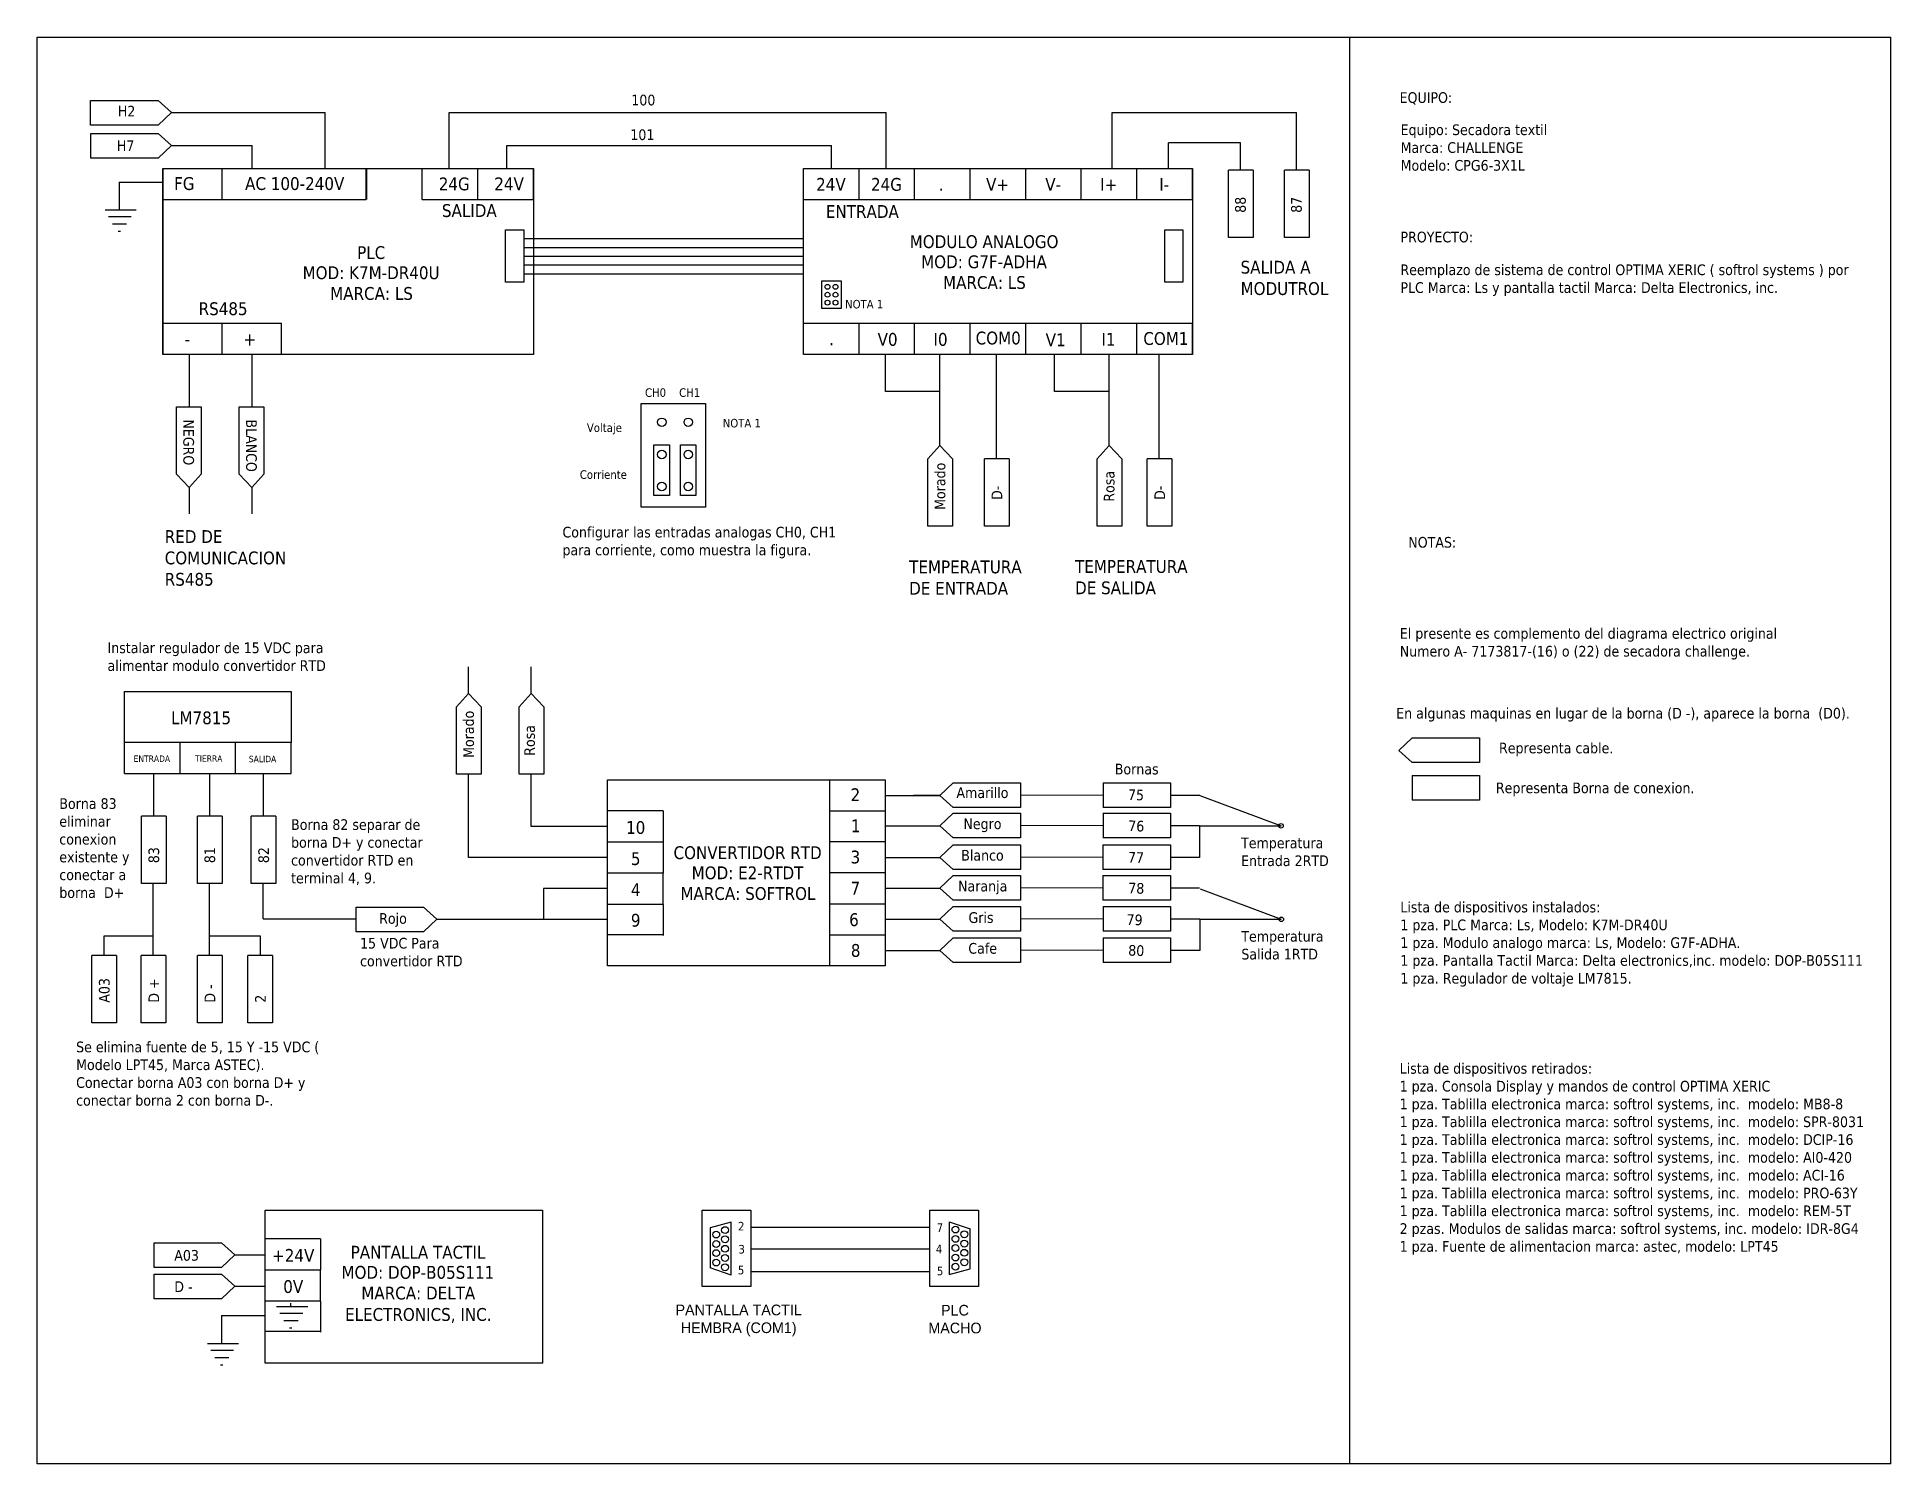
# Model space of a CAD drawing. Header units: millimetres. Extents: x 608 to 3138, y 804 to 1552.
# Drawn here: x 608.1 to 1041.9, y 1217.8 to 1551.8 of the extents above; entities that cross this region are included whole.
import ezdxf

# ---------------------------------------------------------------- set-up
doc = ezdxf.new("R2010")
doc.units = ezdxf.units.MM
doc.styles.add('Tahoma', font='tahoma.ttf')

msp = doc.modelspace()

# ---------------------------------------------------------------- texts
at = {"style": 'Tahoma'}
for s, insert, char_height, width, attachment_point in [('H2', (626.958, 1535.693), 2.5, 15.27778, 1), ('100', (747.102, 1538.289), 2.5, 15.27778, 1), ('EQUIPO:', (926.883, 1538.874), 2.5, 57.58905, 1), ('Equipo: Secadora textil\\PMarca: CHALLENGE\\PModelo: CPG6-3X1L', (927.119, 1531.335), 2.5, 107.81633, 1), ('H7', (626.727, 1527.583), 2.5, 15.27778, 1), ('101', (746.871, 1530.178), 2.5, 15.27778, 1), ('FG', (640.119, 1518.987), 3, 15.27778, 1), ('AC 100-240V', (656.728, 1518.987), 3, 25.08797, 1), ('24G', (702.048, 1518.909), 3, 15.27778, 1), ('24V', (715.048, 1518.909), 3, 15.27778, 1), ('24V', (793.811, 1518.797), 3, 15.27778, 2), ('24G', (806.811, 1518.797), 3, 15.27778, 2), ('V+', (832.811, 1518.797), 3, 15.27778, 2), ('V-', (845.811, 1518.797), 3, 15.27778, 2), ('I+', (858.811, 1518.797), 3, 15.27778, 2), ('I-', (871.811, 1518.797), 3, 15.27778, 2), ('  .', (818.489, 1518.797), 3, 15.27778, 2), ('SALIDA', (702.791, 1512.668), 3, 15.27778, 1), ('ENTRADA', (792.632, 1512.45), 3, 15.27778, 1), ('MODULO ANALOGO', (829.656, 1505.395), 3, 60.94912, 2), ('PROYECTO:', (927.079, 1506.226), 2.5, 57.58905, 1), ('PLC', (686.241, 1502.832), 3, 60.94912, 2), ('MOD: K7M-DR40U', (686.215, 1498.117), 3, 60.94912, 2), ('MOD: G7F-ADHA', (829.63, 1500.679), 3, 60.94912, 2), ('SALIDA A \\PMODUTROL', (889.671, 1499.412), 3, 26.0697, 1), ('Reemplazo de sistema de control OPTIMA XERIC ( softrol systems ) por PLC Marca: Ls y pantalla tactil Marca: Delta Electronics, inc.', (927.074, 1498.557), 2.5, 107.81633, 1), ('MARCA: LS', (686.313, 1493.267), 3, 60.94912, 2), ('MARCA: LS', (829.728, 1495.83), 3, 60.94912, 2), ('RS485', (645.856, 1489.695), 3, 15.27778, 1), ('NOTA 1', (801.591, 1490.256), 2, 16.36128, 2), ('  -', (640.346, 1482.58), 3, 15.27778, 1), (' +', (655.217, 1482.58), 3, 15.27778, 1), ('  .', (792.804, 1482.629), 3, 15.27778, 2), ('V0', (807.072, 1482.514), 3, 15.27778, 2), ('  I0', (818.343, 1482.514), 3, 15.27778, 2), ('COM0', (832.961, 1482.832), 3, 15.27778, 2), ('V1', (846.399, 1482.4), 3, 15.27778, 2), ('I1', (858.75, 1482.514), 3, 15.27778, 2), ('COM1', (872.192, 1482.717), 3, 15.27778, 2), ('CH0', (752.776, 1469.564), 2, 16.36128, 2), ('CH1', (760.758, 1469.564), 2, 16.36128, 2), ('NOTA 1', (772.967, 1462.414), 2, 16.36128, 2), ('Voltaje', (740.81, 1461.34), 2, 16.36128, 2), ('Corriente', (740.56, 1450.369), 2, 16.36128, 2), ('RED DE COMUNICACION RS485', (637.922, 1436.362), 3, 32.4103, 1), ('Configurar las entradas analogas CH0, CH1 para corriente, como muestra la figura.', (730.994, 1437.143), 2.5, 66.76402, 1), ('NOTAS:', (928.916, 1434.766), 2.5, 57.58905, 1), ('TEMPERATURA DE ENTRADA', (812.117, 1429.257), 3, 26.0697, 1), ('TEMPERATURA DE SALIDA', (850.942, 1429.361), 3, 26.0697, 1), ('Instalar regulador de 15 VDC para alimentar modulo convertidor RTD', (624.539, 1410.068), 2.5, 57.58905, 1), ('El presente es complemento del diagrama electrico original Numero A- 7173817-(16) o (22) de secadora challenge.', (926.925, 1413.441), 2.5, 99.3678, 1), ('LM7815', (639.414, 1393.925), 3, 15.27778, 1), ('En algunas maquinas en lugar de la borna (D -), aparece la borna  (D0).', (926.098, 1394.762), 2.5, 112.43911, 1), ('Representa cable.', (950.143, 1386.62), 2.5, 99.3678, 1), ('ENTRADA', (630.644, 1383.616), 1.5, 15.27778, 1), ('TIERRA', (645.033, 1383.636), 1.5, 15.27778, 1), ('SALIDA', (657.609, 1383.542), 1.5, 15.27778, 1), ('2', (799.543, 1375.922), 3, 15.27778, 2), ('Representa Borna de conexion.', (949.414, 1377.285), 2.5, 99.3678, 1), ('Borna 83 eliminar conexion existente y conectar a borna  D+', (613.26, 1373.606), 2.5, 19.72235, 1), ('Borna 82 separar de borna D+ y conectar convertidor RTD en terminal 4, 9.', (667.492, 1368.687), 2.5, 34.13517, 1), ('10', (748.132, 1368.258), 3, 15.27778, 2), ('1', (799.603, 1368.635), 3, 15.27778, 2), ('CONVERTIDOR RTD', (774.318, 1362.364), 3, 60.94912, 2), ('5', (748.132, 1360.971), 3, 15.27778, 2), ('3', (799.543, 1361.348), 3, 15.27778, 2), ('4', (748.132, 1353.683), 3, 15.27778, 2), ('MOD: E2-RTDT', (774.292, 1357.648), 3, 60.94912, 2), ('7', (799.543, 1354.061), 3, 15.27778, 2), ('MARCA: SOFTROL', (774.39, 1352.799), 3, 60.94912, 2), ('Lista de dispositivos instalados:\\P1 pza. PLC Marca: Ls, Modelo: K7M-DR40U \\P1 pza. Modulo analogo marca: Ls, Modelo: G7F-ADHA. \\P1 pza. Pantalla Tactil Marca: Delta electronics,inc. modelo: DOP-B05S111\\P1 pza. Regulador de voltaje LM7815.', (927.053, 1349.386), 2.5, 110.82344, 1), ('9', (748.132, 1346.551), 3, 15.27778, 2), ('6', (799.207, 1346.684), 3, 15.27778, 2), ('15 VDC Para convertidor RTD', (683.631, 1340.925), 2.5, 28.89503, 1), ('8', (799.603, 1339.486), 3, 15.27778, 2), ('Se elimina fuente de 5, 15 Y -15 VDC ( Modelo LPT45, Marca ASTEC). \\PConectar borna A03 con borna D+ y conectar borna 2 con borna D-.', (617.192, 1316.647), 2.5, 57.18352, 1), ('Lista de dispositivos retirados:\\P1 pza. Consola Display y mandos de control OPTIMA XERIC\\P1 pza. Tablilla electronica marca: softrol systems, inc.  modelo: MB8-8\\P1 pza. Tablilla electronica marca: softrol systems, inc.  modelo: SPR-8031\\P1 pza. Tablilla electronica marca: softrol systems, inc.  modelo: DCIP-16\\P1 pza. Tablilla electronica marca: softrol systems, inc.  modelo: AI0-420 \\P1 pza. Tablilla electronica marca: softrol systems, inc.  modelo: ACI-16 \\P1 pza. Tablilla electronica marca: softrol systems, inc.  modelo: PRO-63Y\\P1 pza. Tablilla electronica marca: softrol systems, inc.  modelo: REM-5T\\P2 pzas. Modulos de salidas marca: softrol systems, inc. modelo: IDR-8G4\\P1 pza. Fuente de alimentacion marca: astec, modelo: LPT45', (926.896, 1311.625), 2.5, 127.21286, 1), ('2', (772.074, 1274.428), 2, 2.33083, 1), ('7', (818.571, 1274.106), 2, 2.33083, 1), ('+24V', (667.993, 1268.088), 3, 15.27778, 2), ('PANTALLA TACTIL', (697.182, 1268.838), 3, 60.94912, 2), ('3', (772.175, 1269.04), 2, 2.33083, 1), ('4', (818.379, 1269.113), 2, 2.33083, 1), ('MOD: DOP-B05S111', (697.155, 1264.123), 3, 60.94912, 2), ('5', (772.042, 1264.161), 2, 2.33083, 1), ('5', (818.609, 1263.949), 2, 2.33083, 1), ('0V', (667.993, 1260.801), 3, 15.27778, 2), ('MARCA: DELTA \\PELECTRONICS, INC.', (697.254, 1259.274), 3, 70.81534, 2)]:
    msp.add_mtext(s, dxfattribs=dict(at, insert=insert, char_height=char_height, width=width, attachment_point=attachment_point))
at = {"char_height": 2.5, "style": 'Tahoma'}
for s, insert, width, attachment_point, rotation in [('88', (888.39, 1512.519), 15.27778, 2, 90.00012), ('87', (901.49, 1512.519), 15.27778, 2, 90.00012), ('NEGRO', (644.78, 1462.271), 15.27778, 1, 270.00012), ('BLANCO', (659.468, 1462.271), 15.27778, 1, 270.00012), ('Morado', (818.082, 1446.622), 25.60746, 2, 90.00012), ('Rosa', (857.663, 1446.622), 25.60746, 2, 90.00012), ('D-', (831.4, 1445.104), 15.27778, 2, 90.00012), ('D-', (869.5, 1445.104), 15.27778, 2, 90.00012), ('Morado', (707.772, 1388.568), 25.60746, 2, 90.00012), ('Rosa', (722.041, 1387.143), 22.07363, 2, 90.00012), ('Bornas', (860.234, 1381.685), 22.07363, 1, 0.00012), ('Amarillo', (829.27, 1376.158), 22.07363, 2, 0.00012), ('75', (865.247, 1375.651), 15.27778, 2, 358.12434), ('Negro', (829.27, 1368.87), 22.07363, 2, 0.00012), ('76', (865.307, 1368.364), 15.27778, 2, 358.12434), ('Temperatura Entrada 2RTD', (889.787, 1364.395), 22.07363, 1, 0.00012), ('83', (634.12, 1358.406), 15.27778, 1, 90.00012), ('81', (647.22, 1358.406), 15.27778, 1, 90.00012), ('82', (659.828, 1358.406), 15.27778, 1, 90.00012), ('Blanco', (829.27, 1361.506), 22.07363, 2, 0.00012), ('77', (865.247, 1360.999), 15.27778, 2, 358.12434), ('Naranja', (829.329, 1354.296), 22.07363, 2, 0.00012), ('78', (865.307, 1353.789), 15.27778, 2, 358.12434), ('Rojo', (691.342, 1346.717), 22.07363, 2, 0.00012), ('Gris', (828.933, 1346.919), 22.07363, 2, 0.00012), ('79', (864.911, 1346.413), 15.27778, 2, 358.12434), ('Temperatura Salida 1RTD', (889.847, 1342.534), 22.07363, 1, 0.00012), ('Cafe', (829.329, 1339.722), 22.07363, 2, 0.00012), ('80', (865.307, 1339.215), 15.27778, 2, 358.12434), ('A03', (622.531, 1325.743), 15.27778, 1, 90.00012), ('D +', (634.12, 1325.743), 15.27778, 1, 90.00012), ('D -', (647.256, 1325.743), 15.27778, 1, 90.00012), ('2', (659.066, 1325.743), 15.27778, 1, 90.00012), ('A03', (640.16, 1267.856), 15.27778, 1, 0.00012), ('D -', (640.16, 1260.519), 15.27778, 1, 0.00012)]:
    msp.add_mtext(s, dxfattribs=dict(at, insert=insert, width=width, attachment_point=attachment_point, rotation=rotation))
at = {"char_height": 2.5, "attachment_point": 2}
for s, insert, width in [('PANTALLA TACTIL\\PHEMBRA (COM1)', (772.221, 1255.077), 57.68093), ('PLC \\PMACHO', (822.842, 1255.014), 60.88776)]:
    msp.add_mtext(s, dxfattribs=dict(at, insert=insert, width=width))

# ---------------------------------------------------------------- linework, layer by layer
for p, q in [((608.055, 1217.78), (608.055, 1551.78)), ((608.055, 1551.78), (1041.85, 1551.78)), ((915.194, 1551.78), (915.194, 1217.78)), ((1041.85, 1217.78), (1041.85, 1551.78)), ((620.594, 1536.894), (636.363, 1536.894)), ((620.594, 1531.13), (620.594, 1536.894)), ((636.363, 1536.894), (639.487, 1534.087)), ((639.487, 1534.087), (636.363, 1531.13)), ((639.487, 1534.087), (675.497, 1534.087)), ((675.497, 1521.052), (675.497, 1534.087)), ((704.455, 1534.087), (806.774, 1534.087)), ((704.455, 1521.052), (704.455, 1534.087)), ((806.774, 1521.052), (806.774, 1534.087)), ((859.66, 1521.052), (859.66, 1534.087)), ((859.66, 1534.087), (902.773, 1534.087)), ((902.773, 1520.606), (902.773, 1534.087)), ((636.363, 1531.13), (620.594, 1531.13)), ((620.619, 1529.204), (636.389, 1529.204)), ((620.619, 1523.44), (620.619, 1529.204)), ((636.389, 1529.204), (639.512, 1526.397)), ((872.795, 1521.052), (872.795, 1526.988)), ((889.673, 1526.988), (872.795, 1526.988)), ((889.673, 1520.606), (889.673, 1526.988)), ((636.389, 1523.44), (620.619, 1523.44)), ((639.512, 1526.397), (636.389, 1523.44)), ((639.512, 1526.397), (658.386, 1526.397)), ((658.386, 1521.052), (658.386, 1526.397)), ((717.99, 1526.397), (793.931, 1526.397)), ((717.99, 1521.052), (717.99, 1526.397)), ((793.931, 1521.052), (793.931, 1526.397)), ((651.353, 1513.765), (651.353, 1521.052)), ((685.093, 1513.765), (685.093, 1521.052)), ((685.194, 1513.765), (685.194, 1521.052)), ((698.194, 1513.765), (698.194, 1521.052)), ((711.194, 1513.765), (711.194, 1521.052)), ((724.194, 1513.765), (724.194, 1521.052)), ((800.405, 1513.765), (800.405, 1521.052)), ((813.405, 1513.765), (813.405, 1521.052)), ((826.405, 1513.765), (826.405, 1521.052)), ((839.405, 1513.765), (839.405, 1521.052)), ((852.405, 1513.765), (852.405, 1521.052)), ((865.405, 1513.765), (865.405, 1521.052)), ((878.405, 1513.765), (878.405, 1521.052)), ((886.866, 1504.836), (886.866, 1520.606)), ((892.629, 1520.606), (886.866, 1520.606)), ((892.629, 1520.606), (892.629, 1504.836)), ((899.966, 1504.836), (899.966, 1520.606)), ((905.729, 1520.606), (899.966, 1520.606)), ((905.729, 1520.606), (905.729, 1504.836)), ((627.247, 1517.852), (627.247, 1511.362)), ((627.247, 1517.852), (637.45, 1517.852)), ((623.966, 1511.362), (631.278, 1511.362)), ((624.738, 1509.774), (630.097, 1509.774)), ((637.45, 1513.765), (685.093, 1513.765)), ((698.194, 1513.765), (724.194, 1513.765)), ((787.405, 1513.765), (878.405, 1513.765)), ((625.692, 1508.05), (629.007, 1508.05)), ((627.009, 1506.326), (627.554, 1506.326)), ((721.961, 1504.598), (787.405, 1504.598)), ((721.961, 1502.545), (787.405, 1502.545)), ((892.629, 1504.836), (886.866, 1504.836)), ((905.729, 1504.836), (899.966, 1504.836)), ((721.961, 1500.492), (787.405, 1500.492)), ((721.961, 1498.439), (787.405, 1498.439)), ((721.961, 1496.386), (787.405, 1496.386)), ((637.45, 1484.771), (651.353, 1484.771)), ((651.353, 1477.484), (651.353, 1484.771)), ((651.353, 1484.771), (665.256, 1484.771)), ((665.256, 1477.484), (665.256, 1484.771)), ((787.405, 1484.771), (878.405, 1484.771)), ((800.405, 1477.484), (800.405, 1484.771)), ((813.405, 1477.484), (813.405, 1484.771)), ((826.405, 1477.484), (826.405, 1484.771)), ((839.405, 1477.484), (839.405, 1484.771)), ((852.405, 1477.484), (852.405, 1484.771)), ((865.405, 1477.484), (865.405, 1484.771)), ((878.405, 1477.484), (878.405, 1484.771)), ((643.626, 1477.484), (643.626, 1465.245)), ((658.314, 1477.484), (658.314, 1465.245)), ((806.564, 1468.83), (806.564, 1477.484)), ((819.313, 1456.201), (819.313, 1477.484)), ((832.554, 1453.078), (832.554, 1477.484)), ((846.145, 1468.83), (846.145, 1477.484)), ((858.894, 1456.201), (858.894, 1477.484)), ((870.653, 1453.078), (870.653, 1477.484)), ((819.313, 1468.83), (806.564, 1468.83)), ((858.894, 1468.83), (846.145, 1468.83)), ((640.67, 1449.475), (640.67, 1465.245)), ((640.67, 1465.245), (646.433, 1465.245)), ((646.433, 1465.245), (646.433, 1449.475)), ((655.358, 1449.475), (655.358, 1465.245)), ((655.358, 1465.245), (661.121, 1465.245)), ((661.121, 1465.245), (661.121, 1449.475)), ((816.506, 1453.078), (819.313, 1456.201)), ((819.313, 1456.201), (822.269, 1453.078)), ((856.087, 1453.078), (858.894, 1456.201)), ((858.894, 1456.201), (861.85, 1453.078)), ((643.626, 1446.352), (640.67, 1449.475)), ((646.433, 1449.475), (643.626, 1446.352)), ((658.314, 1446.352), (655.358, 1449.475)), ((661.121, 1449.475), (658.314, 1446.352)), ((816.506, 1437.308), (816.506, 1453.078)), ((822.269, 1453.078), (822.269, 1437.308)), ((829.746, 1437.308), (829.746, 1453.078)), ((835.51, 1453.078), (829.746, 1453.078)), ((835.51, 1453.078), (835.51, 1437.308)), ((856.087, 1437.308), (856.087, 1453.078)), ((861.85, 1453.078), (861.85, 1437.308)), ((867.846, 1437.308), (867.846, 1453.078)), ((873.61, 1453.078), (867.846, 1453.078)), ((873.61, 1453.078), (873.61, 1437.308)), ((643.626, 1446.352), (643.626, 1440.152)), ((658.314, 1446.352), (658.314, 1440.152)), ((822.269, 1437.308), (816.506, 1437.308)), ((835.51, 1437.308), (829.746, 1437.308)), ((861.85, 1437.308), (856.087, 1437.308)), ((873.61, 1437.308), (867.846, 1437.308)), ((709.003, 1398.147), (709.003, 1404.347)), ((723.691, 1398.147), (723.691, 1404.347)), ((706.196, 1395.024), (709.003, 1398.147)), ((709.003, 1398.147), (711.959, 1395.024)), ((720.884, 1395.024), (723.691, 1398.147)), ((723.691, 1398.147), (726.648, 1395.024)), ((706.196, 1379.254), (706.196, 1395.024)), ((711.959, 1395.024), (711.96, 1379.254)), ((720.884, 1379.254), (720.884, 1395.024)), ((726.648, 1395.024), (726.648, 1379.254)), ((628.508, 1379.395), (628.508, 1386.682)), ((641.508, 1379.395), (641.508, 1386.682)), ((654.508, 1379.395), (654.508, 1386.682)), ((667.508, 1379.395), (667.508, 1386.682)), ((926.68, 1384.78), (929.803, 1387.736)), ((929.803, 1381.973), (926.68, 1384.78)), ((929.803, 1387.736), (945.573, 1387.736)), ((945.573, 1387.736), (945.573, 1381.973)), ((945.573, 1381.973), (929.803, 1381.973)), ((628.508, 1379.395), (667.508, 1379.395)), ((635.349, 1369.436), (635.349, 1379.395)), ((648.449, 1369.436), (648.449, 1379.395)), ((661.056, 1369.436), (661.056, 1379.395)), ((711.96, 1379.254), (706.196, 1379.254)), ((709.003, 1359.728), (709.003, 1379.254)), ((726.648, 1379.254), (720.884, 1379.254)), ((723.691, 1367.015), (723.691, 1379.254)), ((793.535, 1370.623), (793.535, 1377.91)), ((819.319, 1374.266), (822.442, 1377.223)), ((822.442, 1377.223), (838.211, 1377.223)), ((838.211, 1377.223), (838.211, 1371.459)), ((857.53, 1377.223), (873.299, 1377.223)), ((857.53, 1377.223), (857.53, 1371.459)), ((873.299, 1377.223), (873.299, 1371.459)), ((929.803, 1378.89), (945.573, 1378.89)), ((929.803, 1378.89), (929.803, 1373.127)), ((945.573, 1378.89), (945.573, 1373.127)), ((806.475, 1374.267), (819.318, 1374.267)), ((819.319, 1374.266), (813.119, 1374.266)), ((822.442, 1371.459), (819.319, 1374.266)), ((838.211, 1371.459), (822.442, 1371.459)), ((857.53, 1374.341), (838.211, 1374.266)), ((873.299, 1371.459), (857.53, 1371.459)), ((880.135, 1374.267), (873.299, 1374.267)), ((880.135, 1374.267), (899.138, 1367.134)), ((945.573, 1373.127), (929.803, 1373.127)), ((632.467, 1353.666), (632.467, 1369.436)), ((638.23, 1369.436), (632.467, 1369.436)), ((638.23, 1369.436), (638.23, 1353.666)), ((645.567, 1353.666), (645.567, 1369.436)), ((651.33, 1369.436), (645.567, 1369.436)), ((651.33, 1369.436), (651.33, 1353.666)), ((658.175, 1353.666), (658.174, 1369.436)), ((663.938, 1369.436), (658.174, 1369.436)), ((663.938, 1369.436), (663.938, 1353.666)), ((741.535, 1367.015), (723.691, 1367.015)), ((754.535, 1370.623), (741.594, 1370.623)), ((754.535, 1370.623), (754.535, 1363.336)), ((793.535, 1363.491), (793.535, 1370.778)), ((793.535, 1370.623), (806.475, 1370.623)), ((806.475, 1367.134), (819.319, 1367.134)), ((819.319, 1367.134), (822.442, 1370.09)), ((822.442, 1364.327), (819.319, 1367.134)), ((822.442, 1370.09), (838.211, 1370.09)), ((838.211, 1370.09), (838.212, 1364.327)), ((857.53, 1367.209), (838.211, 1367.134)), ((857.47, 1370.091), (873.24, 1370.091)), ((857.53, 1370.091), (857.53, 1364.327)), ((873.24, 1370.091), (873.24, 1364.327)), ((880.076, 1367.134), (873.24, 1367.134)), ((880.076, 1367.134), (880.076, 1359.77)), ((880.076, 1367.134), (899.138, 1367.134)), ((754.535, 1363.336), (741.594, 1363.336)), ((754.535, 1363.336), (754.535, 1356.049)), ((793.535, 1356.204), (793.535, 1363.491)), ((793.535, 1363.491), (806.475, 1363.491)), ((819.259, 1359.77), (822.382, 1362.726)), ((822.382, 1362.726), (838.152, 1362.726)), ((838.212, 1364.327), (822.442, 1364.327)), ((838.152, 1362.726), (838.152, 1356.962)), ((873.24, 1364.327), (857.47, 1364.327)), ((857.47, 1362.726), (873.24, 1362.726)), ((857.47, 1362.726), (857.47, 1356.962)), ((873.24, 1362.726), (873.24, 1356.962)), ((741.535, 1359.728), (709.003, 1359.728)), ((806.475, 1359.77), (819.259, 1359.77)), ((822.382, 1356.962), (819.259, 1359.77)), ((857.53, 1359.844), (838.211, 1359.77)), ((880.076, 1359.77), (873.24, 1359.77)), ((638.23, 1353.666), (632.467, 1353.666)), ((635.239, 1336.773), (635.239, 1353.666)), ((651.33, 1353.666), (645.567, 1353.666)), ((648.374, 1336.773), (648.374, 1353.666)), ((663.938, 1353.666), (658.175, 1353.666)), ((660.946, 1345.398), (660.946, 1353.666)), ((754.535, 1356.049), (741.594, 1356.049)), ((754.535, 1348.761), (754.535, 1356.049)), ((793.535, 1348.916), (793.535, 1356.204)), ((793.535, 1356.204), (806.475, 1356.204)), ((819.259, 1352.56), (822.382, 1355.516)), ((838.152, 1356.962), (822.382, 1356.962)), ((822.382, 1355.516), (838.152, 1355.516)), ((838.152, 1355.516), (838.152, 1349.753)), ((873.24, 1356.962), (857.47, 1356.962)), ((857.47, 1355.516), (873.24, 1355.516)), ((857.47, 1355.516), (857.47, 1349.753)), ((873.24, 1355.516), (873.24, 1349.753)), ((741.535, 1352.498), (726.556, 1352.498)), ((726.556, 1352.498), (726.556, 1345.324)), ((806.475, 1352.56), (819.259, 1352.56)), ((822.382, 1349.753), (819.259, 1352.56)), ((838.152, 1349.753), (822.382, 1349.753)), ((857.47, 1352.634), (838.152, 1352.56)), ((873.24, 1349.753), (857.47, 1349.753)), ((880.076, 1352.56), (873.24, 1352.56)), ((880.195, 1352.405), (899.197, 1345.273)), ((660.946, 1345.398), (682.696, 1345.398)), ((664.336, 1345.398), (676.575, 1345.398)), ((682.696, 1348.131), (698.466, 1348.131)), ((682.696, 1342.367), (682.696, 1348.131)), ((698.466, 1348.131), (701.589, 1345.324)), ((701.589, 1345.324), (698.466, 1342.367)), ((701.589, 1345.324), (741.535, 1345.324)), ((754.535, 1348.761), (741.594, 1348.761)), ((754.535, 1348.761), (754.535, 1341.474)), ((793.535, 1341.629), (793.535, 1348.916)), ((793.535, 1348.916), (806.475, 1348.916)), ((806.535, 1345.273), (819.319, 1345.273)), ((819.319, 1345.273), (822.442, 1348.229)), ((822.442, 1342.465), (819.319, 1345.273)), ((822.442, 1348.229), (838.211, 1348.229)), ((838.211, 1348.229), (838.211, 1342.465)), ((857.53, 1345.347), (838.211, 1345.273)), ((857.53, 1348.229), (873.299, 1348.229)), ((857.53, 1348.229), (857.53, 1342.466)), ((873.299, 1348.229), (873.299, 1342.466)), ((880.135, 1345.273), (873.299, 1345.273)), ((880.135, 1345.273), (880.135, 1337.986)), ((880.135, 1345.273), (899.197, 1345.273)), ((623.724, 1336.773), (623.724, 1341.373)), ((623.724, 1341.373), (635.239, 1341.373)), ((648.374, 1341.373), (660.259, 1341.373)), ((660.259, 1341.373), (660.259, 1336.773)), ((698.466, 1342.367), (682.696, 1342.367)), ((754.535, 1341.629), (741.594, 1341.629)), ((793.535, 1334.342), (793.535, 1341.629)), ((793.535, 1341.629), (806.475, 1341.629)), ((819.319, 1337.989), (822.442, 1340.945)), ((838.211, 1342.465), (822.442, 1342.465)), ((822.442, 1340.945), (838.211, 1340.945)), ((838.211, 1340.945), (838.211, 1335.181)), ((873.299, 1342.466), (857.53, 1342.466)), ((857.53, 1340.942), (873.299, 1340.942)), ((857.53, 1340.942), (857.53, 1335.178)), ((873.299, 1340.942), (873.299, 1335.178)), ((620.842, 1321.003), (620.842, 1336.773)), ((626.605, 1336.773), (620.842, 1336.773)), ((626.605, 1336.773), (626.605, 1321.003)), ((632.432, 1321.003), (632.431, 1336.773)), ((638.195, 1336.773), (632.431, 1336.773)), ((638.195, 1336.773), (638.195, 1321.003)), ((645.567, 1321.003), (645.567, 1336.773)), ((651.33, 1336.773), (645.567, 1336.773)), ((651.33, 1336.773), (651.33, 1321.003)), ((657.377, 1321.003), (657.377, 1336.773)), ((663.141, 1336.773), (657.377, 1336.773)), ((663.141, 1336.773), (663.141, 1321.003)), ((806.475, 1337.937), (819.362, 1337.95)), ((822.442, 1335.181), (819.319, 1337.989)), ((857.53, 1338.06), (838.211, 1337.986)), ((880.135, 1337.986), (873.299, 1337.986)), ((838.211, 1335.181), (822.442, 1335.181)), ((873.299, 1335.178), (857.53, 1335.178)), ((626.605, 1321.003), (620.842, 1321.003)), ((638.195, 1321.003), (632.432, 1321.003)), ((651.33, 1321.003), (645.567, 1321.003)), ((663.141, 1321.003), (657.377, 1321.003)), ((770.491, 1274.366), (765.585, 1273.025)), ((765.585, 1273.025), (765.585, 1263.657)), ((770.491, 1261.994), (770.491, 1274.366)), ((775.057, 1273.218), (816.937, 1273.218)), ((821.503, 1274.469), (821.503, 1262.098)), ((821.503, 1274.469), (826.409, 1272.806)), ((826.409, 1263.439), (826.409, 1272.806)), ((635.42, 1269.509), (651.189, 1269.509)), ((635.42, 1263.746), (635.42, 1269.509)), ((651.189, 1269.509), (654.313, 1266.702)), ((654.313, 1266.702), (651.189, 1263.746)), ((654.313, 1266.702), (661.396, 1266.702)), ((674.396, 1270.453), (661.455, 1270.453)), ((674.396, 1270.453), (674.396, 1263.166)), ((775.057, 1268.098), (816.937, 1268.098)), ((651.189, 1263.746), (635.42, 1263.746)), ((674.396, 1263.166), (661.455, 1263.166)), ((674.396, 1255.879), (674.396, 1263.166)), ((770.491, 1261.994), (765.585, 1263.657)), ((775.057, 1262.822), (816.937, 1262.822)), ((821.503, 1262.098), (826.409, 1263.439)), ((635.42, 1262.172), (651.189, 1262.172)), ((635.42, 1256.409), (635.42, 1262.172)), ((651.189, 1262.172), (654.313, 1259.365)), ((654.313, 1259.365), (651.189, 1256.409)), ((654.313, 1259.365), (661.396, 1259.365)), ((651.189, 1256.409), (635.42, 1256.409)), ((674.396, 1255.879), (661.455, 1255.879)), ((664.077, 1254.649), (671.389, 1254.649)), ((667.358, 1255.445), (667.358, 1254.649)), ((674.396, 1255.879), (674.396, 1248.592)), ((651.192, 1252.5), (651.192, 1246.01)), ((651.192, 1252.5), (661.396, 1252.5)), ((664.85, 1253.061), (670.209, 1253.061)), ((665.803, 1251.337), (669.119, 1251.337)), ((667.12, 1249.613), (667.665, 1249.613)), ((647.911, 1246.01), (655.223, 1246.01)), ((674.396, 1248.747), (661.455, 1248.747)), ((648.683, 1244.422), (654.043, 1244.422)), ((649.637, 1242.698), (652.953, 1242.698)), ((650.954, 1240.974), (651.499, 1240.974)), ((1041.85, 1217.78), (608.055, 1217.78))]:
    msp.add_line(p, q)
for points in [[(637.45, 1521.052), (637.45, 1521.052), (637.45, 1477.484), (637.45, 1477.484)], [(637.45, 1521.052), (724.194, 1521.052), (724.194, 1477.484), (637.45, 1477.484)], [(787.405, 1521.052), (878.424, 1521.052), (878.424, 1477.484), (787.405, 1477.484)], [(717.701, 1506.65), (721.961, 1506.65), (721.961, 1494.386), (717.701, 1494.386)], [(871.931, 1506.65), (876.191, 1506.65), (876.191, 1494.386), (871.931, 1494.386)], [(791.71, 1494.717), (796.183, 1494.717), (796.183, 1488.27), (791.71, 1488.27)], [(749.409, 1466.02), (764.438, 1466.02), (764.438, 1441.758), (749.409, 1441.758)], [(752.404, 1456.338), (756.003, 1456.338), (756.003, 1444.478), (752.404, 1444.478)], [(758.597, 1456.338), (762.196, 1456.338), (762.196, 1444.478), (758.597, 1444.478)], [(628.508, 1398.559), (667.508, 1398.559), (667.508, 1386.682), (628.508, 1386.682)], [(741.535, 1377.91), (806.475, 1377.91), (806.475, 1334.342), (741.535, 1334.342)], [(661.396, 1277.208), (726.336, 1277.208), (726.336, 1241.354), (661.396, 1241.354)], [(763.666, 1259.309), (763.666, 1277.154), (775.057, 1277.154), (775.057, 1259.309)], [(828.328, 1277.154), (828.328, 1259.309), (816.937, 1259.309), (816.937, 1277.154)]]:
    msp.add_lwpolyline(points, close=True)
for centre, radius in [((793.02, 1493.319), 0.569), ((794.879, 1493.319), 0.569), ((793.02, 1491.459), 0.569), ((793.02, 1489.599), 0.569), ((794.879, 1491.459), 0.569), ((794.879, 1489.599), 0.569), ((754.24, 1461.603), 0.995), ((760.433, 1461.603), 0.995), ((754.24, 1454.081), 0.995), ((760.433, 1454.081), 0.995), ((754.24, 1446.558), 0.995), ((760.433, 1446.558), 0.995), ((899.138, 1367.134), 0.527), ((899.197, 1345.273), 0.527), ((766.965, 1271.481), 0.802), ((769.037, 1272.515), 0.802), ((769.037, 1270.365), 0.802), ((822.957, 1272.653), 0.802), ((822.957, 1270.459), 0.802), ((825.029, 1271.537), 0.802), ((766.965, 1269.257), 0.802), ((766.965, 1267.12), 0.802), ((769.037, 1268.141), 0.802), ((769.037, 1266.004), 0.802), ((822.957, 1268.322), 0.802), ((822.957, 1266.098), 0.802), ((825.029, 1269.343), 0.802), ((825.029, 1267.206), 0.802), ((766.965, 1264.926), 0.802), ((769.037, 1263.81), 0.802), ((822.957, 1263.948), 0.802), ((825.029, 1264.982), 0.802)]:
    msp.add_circle(centre, radius)

msp.set_redraw_order([(e.dxf.handle, doc.entitydb.next_handle()) for e in msp.query("TEXT MTEXT ATTDEF DIMENSION ARC_DIMENSION")])  # texts and dimensions are drawn at this point

doc.saveas('drawing.dxf')
